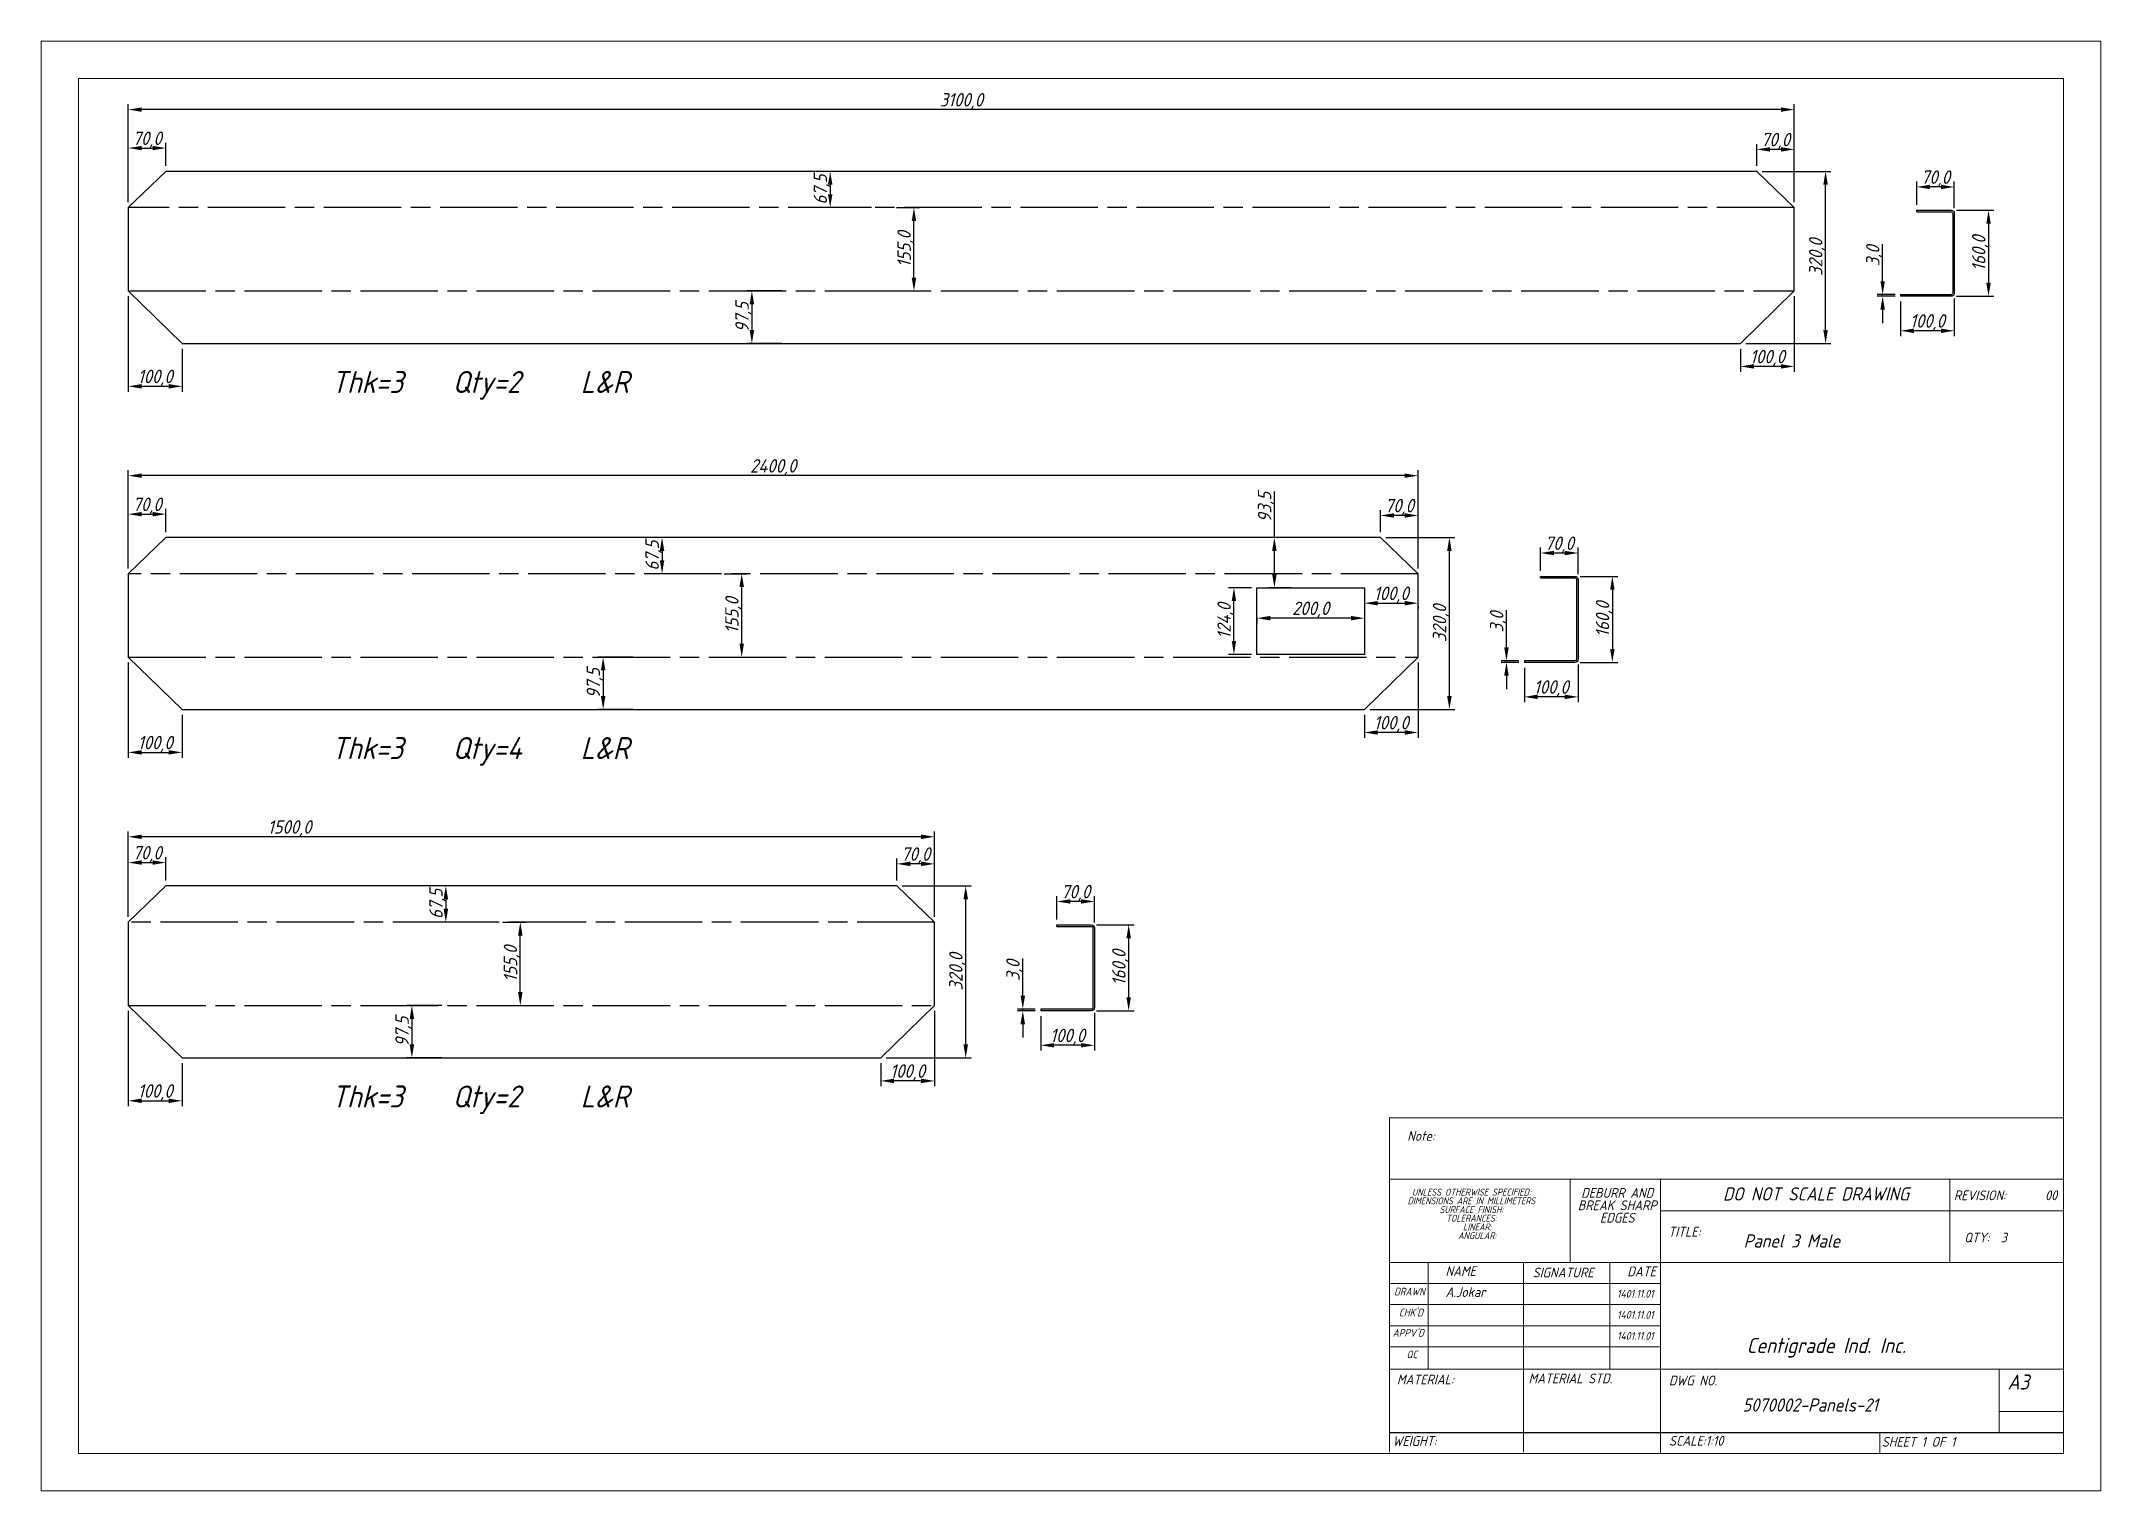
# Model space of a CAD drawing. Header units: inches. Extents: x 18597 to 101525, y -10106 to 51.
# Drawn here: x 29505 to 33338, y -6149 to -3452 of the extents above; entities that cross this region are included whole.
import ezdxf

# ---------------------------------------------------------------- set-up
doc = ezdxf.new("R2010")
doc.units = ezdxf.units.IN
doc.header["$LTSCALE"] = 6
doc.header["$MEASUREMENT"] = 0
doc.linetypes.add('ACAD_ISO08W100', pattern=[36, 24, -3, 6, -3])
doc.linetypes.add('SLD-Solid', pattern=[0])
doc.styles.add('GENISO', font='geniso.shx', dxfattribs={"oblique": 15})
doc.dimstyles.new('Scale', dxfattribs={"dimscale": 10, "dimtxt": 2.5, "dimasz": 2.5, "dimexe": 1, "dimexo": 1, "dimgap": 0.1, "dimtad": 1, "dimdec": 1, "dimzin": 0, "dimtxsty": 'GENISO', "dimcen": 2.5, "dimclrd": 1, "dimclre": 1, "dimclrt": 256, "dimadec": 0, "dimazin": 0, "dimtfac": 1, "dimtdec": 1, "dimtmove": 0, "dimatfit": 3, "dimfxl": 1, "dimtzin": 0, "dimlwd": -1, "dimlwe": -1, "dimarcsym": 0})

msp = doc.modelspace()

# ---------------------------------------------------------------- texts
at = {"style": 'GENISO', "oblique": 15}
for s, p in [('Thk=3', (30045.17, -4106.44)), ('Qty=2', (30270.79, -4106.44)), ('L&R', (30509.07, -4106.44)), ('Thk=3', (30045.17, -4787.44)), ('Qty=4', (30270.79, -4787.44)), ('L&R', (30509.07, -4787.44)), ('Thk=3', (30045.17, -5435.57)), ('Qty=2', (30270.79, -5435.57)), ('L&R', (30509.07, -5435.57))]:
    msp.add_text(s, height=40.989, dxfattribs=at).set_placement(p)
at = {"attachment_point": 5, "style": 'GENISO'}
for s, insert, char_height in [('Note:', (32072.81, -5488.47), 18.208), ('UNLESS OTHERWISE SPECIFIED:', (32166.65, -5593.07), 12.7453), ('DEBURR AND', (32437.86, -5594.46), 18.208), ('DO NOT SCALE DRAWING', (32807.76, -5596.37), 24.5103), ('REVISION:       00', (33160.38, -5598.97), 18.2076), ('DIMENSIONS ARE IN MILLIMETERS', (32166.65, -5609.24), 12.7453), ('SURFACE FINISH:', (32166.65, -5625.4), 12.7453), ('BREAK SHARP', (32437.86, -5617.55), 18.2076), ('EDGES', (32437.86, -5640.64), 18.208), ('TOLERANCES:', (32166.65, -5641.56), 12.7453), ('ANGULAR:', (32177.56, -5673.88), 12.745), ('LINEAR:', (32177.56, -5657.72), 12.745), ('TITLE:', (32562.81, -5666.72), 18.208), ('Panel 3 Male', (32762.85, -5683.79), 24.5103), ('QTY:  3', (33123.24, -5677.46), 18.208), ('NAME', (32146.64, -5739.94), 18.208), ('SIGNATURE', (32337.27, -5742.55), 18.208), ('DATE', (32483.29, -5740.52), 18.208), ('DRAWN', (32051.39, -5777.96), 14.006), ('A.Jokar', (32155.56, -5778.91), 18.208), ('1401.11.01', (32471.52, -5782), 14.566), ("CHK'D", (32054.12, -5816.96), 14.006), ('1401.11.01', (32471.52, -5821.25), 14.566), ("APPV'D", (32049.16, -5854.78), 14.006), ('1401.11.01', (32471.52, -5860.49), 14.566), ('QC', (32055.83, -5894.96), 14.006), ('Centigrade Ind. Inc.', (32826.92, -5882.46), 28.0117), ('MATERIAL:', (32080.78, -5941.66), 18.208), ('MATERIAL STD.', (32350.69, -5939.6), 18.2076), ('DWG NO.', (32578.85, -5943.41), 18.208), ('A3', (33184.17, -5946.3), 28.012), ('5070002-Panels-21', (32797.08, -5989), 24.5103), ('WEIGHT:', (32060.76, -6056.01), 18.208), ('SCALE:1:10', (32584.89, -6055.58), 18.208), ('SHEET 1 OF 1', (32998.65, -6057.52), 18.2076)]:
    msp.add_mtext(s, dxfattribs=dict(at, insert=insert, char_height=char_height))

# ---------------------------------------------------------------- blocks, each defined once
blk = doc.blocks.new('*D360')
at = {"color": 1, "transparency": 16777216}
for p, q in [((29667.4, -3751.6), (29667.4, -3569.2)), ((32742.4, -3579.2), (29692.4, -3579.2)), ((32767.4, -3751.6), (32767.4, -3569.2))]:
    blk.add_line(p, q, dxfattribs=at)
for points in [[(29692.4, -3575.1), (29692.4, -3583.4), (29667.4, -3579.2)], [(32742.4, -3575.1), (32742.4, -3583.4), (32767.4, -3579.2)]]:
    blk.add_solid(points, dxfattribs=at)
at = {"layer": 'Defpoints', "color": 0, "transparency": 16777216}
for p in [(29667.4, -3579.2), (29667.4, -3761.6), (32767.4, -3761.6)]:
    blk.add_point(p, dxfattribs=at)
at = {"transparency": 16777216, "insert": (31217.4, -3563.9), "char_height": 25, "attachment_point": 5, "style": 'GENISO'}
blk.add_mtext('3100,0', dxfattribs=at)
blk = doc.blocks.new('*D361')
at = {"color": 1, "transparency": 16777216}
for p, q in [((30883.3, -3916.6), (30817.7, -3916.6)), ((30827.7, -3941.6), (30827.7, -3989.1)), ((30883.3, -4014.1), (30817.7, -4014.1))]:
    blk.add_line(p, q, dxfattribs=at)
for points in [[(30823.6, -3941.6), (30831.9, -3941.6), (30827.7, -3916.6)], [(30823.6, -3989.1), (30831.9, -3989.1), (30827.7, -4014.1)]]:
    blk.add_solid(points, dxfattribs=at)
at = {"layer": 'Defpoints', "color": 0, "transparency": 16777216}
for p in [(30893.3, -3916.6), (30827.7, -4014.1), (30893.3, -4014.1)]:
    blk.add_point(p, dxfattribs=at)
at = {"transparency": 16777216, "insert": (30812.4, -3965.4), "char_height": 25, "attachment_point": 5, "rotation": 90, "style": 'GENISO'}
blk.add_mtext('97,5', dxfattribs=at)
blk = doc.blocks.new('*D362')
at = {"color": 1, "transparency": 16777216}
for p, q in [((31050.5, -3694.1), (30963.4, -3694.1)), ((30973.4, -3719.1), (30973.4, -3736.6)), ((31050.5, -3761.6), (30963.4, -3761.6))]:
    blk.add_line(p, q, dxfattribs=at)
for points in [[(30969.3, -3719.1), (30977.6, -3719.1), (30973.4, -3694.1)], [(30969.3, -3736.6), (30977.6, -3736.6), (30973.4, -3761.6)]]:
    blk.add_solid(points, dxfattribs=at)
at = {"layer": 'Defpoints', "color": 0, "transparency": 16777216}
for p in [(31060.5, -3694.1), (30973.4, -3761.6), (31060.5, -3761.6)]:
    blk.add_point(p, dxfattribs=at)
at = {"transparency": 16777216, "insert": (30958, -3727.9), "char_height": 25, "attachment_point": 5, "rotation": 90, "style": 'GENISO'}
blk.add_mtext('67,5', dxfattribs=at)
blk = doc.blocks.new('*D363')
at = {"color": 1, "transparency": 16777216}
for p, q in [((31096.5, -3761.6), (31139.3, -3761.6)), ((31129.3, -3891.6), (31129.3, -3786.6)), ((31096.5, -3916.6), (31139.3, -3916.6))]:
    blk.add_line(p, q, dxfattribs=at)
for points in [[(31125.1, -3786.6), (31133.4, -3786.6), (31129.3, -3761.6)], [(31125.1, -3891.6), (31133.4, -3891.6), (31129.3, -3916.6)]]:
    blk.add_solid(points, dxfattribs=at)
at = {"layer": 'Defpoints', "color": 0, "transparency": 16777216}
for p in [(31086.5, -3761.6), (31129.3, -3761.6), (31086.5, -3916.6)]:
    blk.add_point(p, dxfattribs=at)
at = {"transparency": 16777216, "insert": (31113.9, -3839.1), "char_height": 25, "attachment_point": 5, "rotation": 90, "style": 'GENISO'}
blk.add_mtext('155,0', dxfattribs=at)
blk = doc.blocks.new('*D364')
at = {"color": 1, "transparency": 16777216}
for p, q in [((29667.4, -3926.6), (29667.4, -4104)), ((29767.4, -4024.1), (29767.4, -4104)), ((29692.4, -4094), (29742.4, -4094))]:
    blk.add_line(p, q, dxfattribs=at)
for points in [[(29692.4, -4089.8), (29692.4, -4098.2), (29667.4, -4094)], [(29742.4, -4089.8), (29742.4, -4098.2), (29767.4, -4094)]]:
    blk.add_solid(points, dxfattribs=at)
at = {"layer": 'Defpoints', "color": 0, "transparency": 16777216}
for p in [(29667.4, -3916.6), (29767.4, -4014.1), (29767.4, -4094)]:
    blk.add_point(p, dxfattribs=at)
at = {"transparency": 16777216, "insert": (29717.4, -4078.6), "char_height": 25, "attachment_point": 5, "style": 'GENISO'}
blk.add_mtext('100,0', dxfattribs=at)
blk = doc.blocks.new('*D365')
at = {"color": 1, "transparency": 16777216}
for p, q in [((32767.4, -3926.6), (32767.4, -4067)), ((32667.4, -4024.1), (32667.4, -4067)), ((32742.4, -4057), (32692.4, -4057))]:
    blk.add_line(p, q, dxfattribs=at)
for points in [[(32692.4, -4052.8), (32692.4, -4061.1), (32667.4, -4057)], [(32742.4, -4052.8), (32742.4, -4061.1), (32767.4, -4057)]]:
    blk.add_solid(points, dxfattribs=at)
at = {"layer": 'Defpoints', "color": 0, "transparency": 16777216}
for p in [(32767.4, -3916.6), (32667.4, -4014.1), (32667.4, -4057)]:
    blk.add_point(p, dxfattribs=at)
at = {"transparency": 16777216, "insert": (32717.4, -4041.6), "char_height": 25, "attachment_point": 5, "style": 'GENISO'}
blk.add_mtext('100,0', dxfattribs=at)
blk = doc.blocks.new('*D366')
at = {"color": 1, "transparency": 16777216}
for p, q in [((32697.4, -3684.1), (32697.4, -3643.3)), ((32742.4, -3653.3), (32722.4, -3653.3)), ((32767.4, -3751.6), (32767.4, -3643.3))]:
    blk.add_line(p, q, dxfattribs=at)
for points in [[(32722.4, -3649.1), (32722.4, -3657.4), (32697.4, -3653.3)], [(32742.4, -3649.1), (32742.4, -3657.4), (32767.4, -3653.3)]]:
    blk.add_solid(points, dxfattribs=at)
at = {"layer": 'Defpoints', "color": 0, "transparency": 16777216}
for p in [(32697.4, -3653.3), (32697.4, -3694.1), (32767.4, -3761.6)]:
    blk.add_point(p, dxfattribs=at)
at = {"transparency": 16777216, "insert": (32732.4, -3637.9), "char_height": 25, "attachment_point": 5, "style": 'GENISO'}
blk.add_mtext('70,0', dxfattribs=at)
blk = doc.blocks.new('*D367')
at = {"color": 1, "transparency": 16777216}
for p, q in [((29667.4, -3751.6), (29667.4, -3640.8)), ((29737.4, -3684.1), (29737.4, -3640.8)), ((29692.4, -3650.8), (29712.4, -3650.8))]:
    blk.add_line(p, q, dxfattribs=at)
for points in [[(29692.4, -3646.7), (29692.4, -3655), (29667.4, -3650.8)], [(29712.4, -3646.7), (29712.4, -3655), (29737.4, -3650.8)]]:
    blk.add_solid(points, dxfattribs=at)
at = {"layer": 'Defpoints', "color": 0, "transparency": 16777216}
for p in [(29737.4, -3650.8), (29737.4, -3694.1), (29667.4, -3761.6)]:
    blk.add_point(p, dxfattribs=at)
at = {"transparency": 16777216, "insert": (29702.4, -3635.5), "char_height": 25, "attachment_point": 5, "style": 'GENISO'}
blk.add_mtext('70,0', dxfattribs=at)
blk = doc.blocks.new('*D368')
at = {"color": 1, "transparency": 16777216}
for p, q in [((32995.1, -3756.5), (32995.1, -3713.1)), ((33065.1, -3762.5), (33065.1, -3713.1)), ((33040.1, -3723.1), (33020.1, -3723.1))]:
    blk.add_line(p, q, dxfattribs=at)
for points in [[(33020.1, -3719), (33020.1, -3727.3), (32995.1, -3723.1)], [(33040.1, -3719), (33040.1, -3727.3), (33065.1, -3723.1)]]:
    blk.add_solid(points, dxfattribs=at)
at = {"layer": 'Defpoints', "color": 0, "transparency": 16777216}
for p in [(32995.1, -3723.1), (32995.1, -3766.5), (33065.1, -3772.5)]:
    blk.add_point(p, dxfattribs=at)
at = {"transparency": 16777216, "insert": (33030.1, -3707.8), "char_height": 25, "attachment_point": 5, "style": 'GENISO'}
blk.add_mtext('70,0', dxfattribs=at)
blk = doc.blocks.new('*D369')
at = {"color": 1, "transparency": 16777216}
for p, q in [((33069.1, -3766.5), (33138.8, -3766.5)), ((33128.8, -3791.5), (33128.8, -3901.5)), ((33069.1, -3926.5), (33138.8, -3926.5))]:
    blk.add_line(p, q, dxfattribs=at)
for points in [[(33124.7, -3791.5), (33133, -3791.5), (33128.8, -3766.5)], [(33124.7, -3901.5), (33133, -3901.5), (33128.8, -3926.5)]]:
    blk.add_solid(points, dxfattribs=at)
at = {"layer": 'Defpoints', "color": 0, "transparency": 16777216}
for p in [(33059.1, -3766.5), (33059.1, -3926.5), (33128.8, -3926.5)]:
    blk.add_point(p, dxfattribs=at)
at = {"transparency": 16777216, "insert": (33113.5, -3846.5), "char_height": 25, "attachment_point": 5, "rotation": 90, "style": 'GENISO'}
blk.add_mtext('160,0', dxfattribs=at)
blk = doc.blocks.new('*D370')
at = {"color": 1, "transparency": 16777216}
for p, q in [((32965.1, -3936.5), (32965.1, -4000.7)), ((33065.1, -3930.5), (33065.1, -4000.7)), ((33040.1, -3990.7), (32990.1, -3990.7))]:
    blk.add_line(p, q, dxfattribs=at)
for points in [[(32990.1, -3986.5), (32990.1, -3994.9), (32965.1, -3990.7)], [(33040.1, -3986.5), (33040.1, -3994.9), (33065.1, -3990.7)]]:
    blk.add_solid(points, dxfattribs=at)
at = {"layer": 'Defpoints', "color": 0, "transparency": 16777216}
for p in [(32965.1, -3926.5), (33065.1, -3920.5), (32965.1, -3990.7)]:
    blk.add_point(p, dxfattribs=at)
at = {"transparency": 16777216, "insert": (33015.1, -3975.3), "char_height": 25, "attachment_point": 5, "style": 'GENISO'}
blk.add_mtext('100,0', dxfattribs=at)
blk = doc.blocks.new('*D371')
at = {"color": 1, "transparency": 16777216}
for p, q in [((32931.8, -3898.5), (32931.8, -3829.6)), ((32955.1, -3923.5), (32921.8, -3923.5)), ((32955.1, -3926.5), (32921.8, -3926.5)), ((32931.8, -3926.5), (32931.8, -3923.5)), ((32931.8, -3951.5), (32931.8, -3976.5))]:
    blk.add_line(p, q, dxfattribs=at)
for points in [[(32927.6, -3898.5), (32936, -3898.5), (32931.8, -3923.5)], [(32927.6, -3951.5), (32936, -3951.5), (32931.8, -3926.5)]]:
    blk.add_solid(points, dxfattribs=at)
at = {"layer": 'Defpoints', "color": 0, "transparency": 16777216}
for p in [(32931.8, -3923.5), (32965.1, -3923.5), (32965.1, -3926.5)]:
    blk.add_point(p, dxfattribs=at)
at = {"transparency": 16777216, "insert": (32916.4, -3851.5), "char_height": 25, "attachment_point": 5, "rotation": 90, "style": 'GENISO'}
blk.add_mtext('3,0', dxfattribs=at)
blk = doc.blocks.new('*D372')
at = {"color": 1, "transparency": 16777216}
for p, q in [((32707.4, -3694.1), (32835.6, -3694.1)), ((32825.6, -3989.1), (32825.6, -3719.1)), ((32677.4, -4014.1), (32835.6, -4014.1))]:
    blk.add_line(p, q, dxfattribs=at)
for points in [[(32821.4, -3719.1), (32829.8, -3719.1), (32825.6, -3694.1)], [(32821.4, -3989.1), (32829.8, -3989.1), (32825.6, -4014.1)]]:
    blk.add_solid(points, dxfattribs=at)
at = {"layer": 'Defpoints', "color": 0, "transparency": 16777216}
for p in [(32697.4, -3694.1), (32825.6, -3694.1), (32667.4, -4014.1)]:
    blk.add_point(p, dxfattribs=at)
at = {"transparency": 16777216, "insert": (32810.2, -3854.1), "char_height": 25, "attachment_point": 5, "rotation": 90, "style": 'GENISO'}
blk.add_mtext('320,0', dxfattribs=at)
blk = doc.blocks.new('*D385')
at = {"color": 1, "transparency": 16777216}
for p, q in [((29667.4, -4432.6), (29667.4, -4250.2)), ((32067.4, -4432.6), (32067.4, -4250.2)), ((32042.4, -4260.2), (29692.4, -4260.2))]:
    blk.add_line(p, q, dxfattribs=at)
for points in [[(29692.4, -4256.1), (29692.4, -4264.4), (29667.4, -4260.2)], [(32042.4, -4256.1), (32042.4, -4264.4), (32067.4, -4260.2)]]:
    blk.add_solid(points, dxfattribs=at)
at = {"layer": 'Defpoints', "color": 0, "transparency": 16777216}
for p in [(29667.4, -4260.2), (29667.4, -4442.6), (32067.4, -4442.6)]:
    blk.add_point(p, dxfattribs=at)
at = {"transparency": 16777216, "insert": (30867.4, -4244.9), "char_height": 25, "attachment_point": 5, "style": 'GENISO'}
blk.add_mtext('2400,0', dxfattribs=at)
blk = doc.blocks.new('*D376')
at = {"color": 1, "transparency": 16777216}
for p, q in [((30606.5, -4597.6), (30540.9, -4597.6)), ((30550.9, -4622.6), (30550.9, -4670.1)), ((30606.5, -4695.1), (30540.9, -4695.1))]:
    blk.add_line(p, q, dxfattribs=at)
for points in [[(30546.8, -4622.6), (30555.1, -4622.6), (30550.9, -4597.6)], [(30546.8, -4670.1), (30555.1, -4670.1), (30550.9, -4695.1)]]:
    blk.add_solid(points, dxfattribs=at)
at = {"layer": 'Defpoints', "color": 0, "transparency": 16777216}
for p in [(30616.5, -4597.6), (30550.9, -4695.1), (30616.5, -4695.1)]:
    blk.add_point(p, dxfattribs=at)
at = {"transparency": 16777216, "insert": (30535.6, -4646.4), "char_height": 25, "attachment_point": 5, "rotation": 90, "style": 'GENISO'}
blk.add_mtext('97,5', dxfattribs=at)
blk = doc.blocks.new('*D377')
at = {"color": 1, "transparency": 16777216}
for p, q in [((30737.6, -4375.1), (30650.5, -4375.1)), ((30660.5, -4400.1), (30660.5, -4417.6)), ((30737.6, -4442.6), (30650.5, -4442.6))]:
    blk.add_line(p, q, dxfattribs=at)
for points in [[(30656.4, -4400.1), (30664.7, -4400.1), (30660.5, -4375.1)], [(30656.4, -4417.6), (30664.7, -4417.6), (30660.5, -4442.6)]]:
    blk.add_solid(points, dxfattribs=at)
at = {"layer": 'Defpoints', "color": 0, "transparency": 16777216}
for p in [(30747.6, -4375.1), (30660.5, -4442.6), (30747.6, -4442.6)]:
    blk.add_point(p, dxfattribs=at)
at = {"transparency": 16777216, "insert": (30645.1, -4408.9), "char_height": 25, "attachment_point": 5, "rotation": 90, "style": 'GENISO'}
blk.add_mtext('67,5', dxfattribs=at)
blk = doc.blocks.new('*D378')
at = {"color": 1, "transparency": 16777216}
for p, q in [((30776.1, -4442.6), (30818.8, -4442.6)), ((30808.8, -4572.6), (30808.8, -4467.6)), ((30776.1, -4597.6), (30818.8, -4597.6))]:
    blk.add_line(p, q, dxfattribs=at)
for points in [[(30804.6, -4467.6), (30813, -4467.6), (30808.8, -4442.6)], [(30804.6, -4572.6), (30813, -4572.6), (30808.8, -4597.6)]]:
    blk.add_solid(points, dxfattribs=at)
at = {"layer": 'Defpoints', "color": 0, "transparency": 16777216}
for p in [(30766.1, -4442.6), (30808.8, -4442.6), (30766.1, -4597.6)]:
    blk.add_point(p, dxfattribs=at)
at = {"transparency": 16777216, "insert": (30793.4, -4520.1), "char_height": 25, "attachment_point": 5, "rotation": 90, "style": 'GENISO'}
blk.add_mtext('155,0', dxfattribs=at)
blk = doc.blocks.new('*D379')
at = {"color": 1, "transparency": 16777216}
for p, q in [((29667.4, -4607.6), (29667.4, -4785)), ((29767.4, -4705.1), (29767.4, -4785)), ((29692.4, -4775), (29742.4, -4775))]:
    blk.add_line(p, q, dxfattribs=at)
for points in [[(29692.4, -4770.8), (29692.4, -4779.1), (29667.4, -4775)], [(29742.4, -4770.8), (29742.4, -4779.1), (29767.4, -4775)]]:
    blk.add_solid(points, dxfattribs=at)
at = {"layer": 'Defpoints', "color": 0, "transparency": 16777216}
for p in [(29667.4, -4597.6), (29767.4, -4695.1), (29767.4, -4775)]:
    blk.add_point(p, dxfattribs=at)
at = {"transparency": 16777216, "insert": (29717.4, -4759.6), "char_height": 25, "attachment_point": 5, "style": 'GENISO'}
blk.add_mtext('100,0', dxfattribs=at)
blk = doc.blocks.new('*D380')
at = {"color": 1, "transparency": 16777216}
for p, q in [((32067.4, -4607.6), (32067.4, -4748)), ((31967.4, -4705.1), (31967.4, -4748)), ((32042.4, -4738), (31992.4, -4738))]:
    blk.add_line(p, q, dxfattribs=at)
for points in [[(31992.4, -4733.8), (31992.4, -4742.1), (31967.4, -4738)], [(32042.4, -4733.8), (32042.4, -4742.1), (32067.4, -4738)]]:
    blk.add_solid(points, dxfattribs=at)
at = {"layer": 'Defpoints', "color": 0, "transparency": 16777216}
for p in [(32067.4, -4597.6), (31967.4, -4695.1), (31967.4, -4738)]:
    blk.add_point(p, dxfattribs=at)
at = {"transparency": 16777216, "insert": (32017.4, -4722.6), "char_height": 25, "attachment_point": 5, "style": 'GENISO'}
blk.add_mtext('100,0', dxfattribs=at)
blk = doc.blocks.new('*D381')
at = {"color": 1, "transparency": 16777216}
for p, q in [((31997.4, -4365.1), (31997.4, -4324.3)), ((32067.4, -4432.6), (32067.4, -4324.3)), ((32042.4, -4334.3), (32022.4, -4334.3))]:
    blk.add_line(p, q, dxfattribs=at)
for points in [[(32022.4, -4330.1), (32022.4, -4338.4), (31997.4, -4334.3)], [(32042.4, -4330.1), (32042.4, -4338.4), (32067.4, -4334.3)]]:
    blk.add_solid(points, dxfattribs=at)
at = {"layer": 'Defpoints', "color": 0, "transparency": 16777216}
for p in [(31997.4, -4334.3), (31997.4, -4375.1), (32067.4, -4442.6)]:
    blk.add_point(p, dxfattribs=at)
at = {"transparency": 16777216, "insert": (32032.4, -4318.9), "char_height": 25, "attachment_point": 5, "style": 'GENISO'}
blk.add_mtext('70,0', dxfattribs=at)
blk = doc.blocks.new('*D382')
at = {"color": 1, "transparency": 16777216}
for p, q in [((29667.4, -4432.6), (29667.4, -4321.8)), ((29737.4, -4365.1), (29737.4, -4321.8)), ((29692.4, -4331.8), (29712.4, -4331.8))]:
    blk.add_line(p, q, dxfattribs=at)
for points in [[(29692.4, -4327.7), (29692.4, -4336), (29667.4, -4331.8)], [(29712.4, -4327.7), (29712.4, -4336), (29737.4, -4331.8)]]:
    blk.add_solid(points, dxfattribs=at)
at = {"layer": 'Defpoints', "color": 0, "transparency": 16777216}
for p in [(29737.4, -4331.8), (29737.4, -4375.1), (29667.4, -4442.6)]:
    blk.add_point(p, dxfattribs=at)
at = {"transparency": 16777216, "insert": (29702.4, -4316.5), "char_height": 25, "attachment_point": 5, "style": 'GENISO'}
blk.add_mtext('70,0', dxfattribs=at)
blk = doc.blocks.new('*D383')
at = {"color": 1, "transparency": 16777216}
for p, q in [((32295.1, -4437.5), (32295.1, -4394.1)), ((32340.1, -4404.1), (32320.1, -4404.1)), ((32365.1, -4443.5), (32365.1, -4394.1))]:
    blk.add_line(p, q, dxfattribs=at)
for points in [[(32320.1, -4400), (32320.1, -4408.3), (32295.1, -4404.1)], [(32340.1, -4400), (32340.1, -4408.3), (32365.1, -4404.1)]]:
    blk.add_solid(points, dxfattribs=at)
at = {"layer": 'Defpoints', "color": 0, "transparency": 16777216}
for p in [(32295.1, -4404.1), (32295.1, -4447.5), (32365.1, -4453.5)]:
    blk.add_point(p, dxfattribs=at)
at = {"transparency": 16777216, "insert": (32330.1, -4388.8), "char_height": 25, "attachment_point": 5, "style": 'GENISO'}
blk.add_mtext('70,0', dxfattribs=at)
blk = doc.blocks.new('*D384')
at = {"color": 1, "transparency": 16777216}
for p, q in [((32369.1, -4447.5), (32438.8, -4447.5)), ((32428.8, -4472.5), (32428.8, -4582.5)), ((32369.1, -4607.5), (32438.8, -4607.5))]:
    blk.add_line(p, q, dxfattribs=at)
for points in [[(32424.7, -4472.5), (32433, -4472.5), (32428.8, -4447.5)], [(32424.7, -4582.5), (32433, -4582.5), (32428.8, -4607.5)]]:
    blk.add_solid(points, dxfattribs=at)
at = {"layer": 'Defpoints', "color": 0, "transparency": 16777216}
for p in [(32359.1, -4447.5), (32359.1, -4607.5), (32428.8, -4607.5)]:
    blk.add_point(p, dxfattribs=at)
at = {"transparency": 16777216, "insert": (32413.5, -4527.5), "char_height": 25, "attachment_point": 5, "rotation": 90, "style": 'GENISO'}
blk.add_mtext('160,0', dxfattribs=at)
blk = doc.blocks.new('*D373')
at = {"color": 1, "transparency": 16777216}
for p, q in [((32265.1, -4617.5), (32265.1, -4681.7)), ((32365.1, -4611.5), (32365.1, -4681.7)), ((32340.1, -4671.7), (32290.1, -4671.7))]:
    blk.add_line(p, q, dxfattribs=at)
for points in [[(32290.1, -4667.5), (32290.1, -4675.9), (32265.1, -4671.7)], [(32340.1, -4667.5), (32340.1, -4675.9), (32365.1, -4671.7)]]:
    blk.add_solid(points, dxfattribs=at)
at = {"layer": 'Defpoints', "color": 0, "transparency": 16777216}
for p in [(32265.1, -4607.5), (32365.1, -4601.5), (32265.1, -4671.7)]:
    blk.add_point(p, dxfattribs=at)
at = {"transparency": 16777216, "insert": (32315.1, -4656.3), "char_height": 25, "attachment_point": 5, "style": 'GENISO'}
blk.add_mtext('100,0', dxfattribs=at)
blk = doc.blocks.new('*D374')
at = {"color": 1, "transparency": 16777216}
for p, q in [((32231.8, -4579.5), (32231.8, -4510.5)), ((32255.1, -4604.5), (32221.8, -4604.5)), ((32255.1, -4607.5), (32221.8, -4607.5)), ((32231.8, -4607.5), (32231.8, -4604.5)), ((32231.8, -4632.5), (32231.8, -4657.5))]:
    blk.add_line(p, q, dxfattribs=at)
for points in [[(32227.6, -4579.5), (32236, -4579.5), (32231.8, -4604.5)], [(32227.6, -4632.5), (32236, -4632.5), (32231.8, -4607.5)]]:
    blk.add_solid(points, dxfattribs=at)
at = {"layer": 'Defpoints', "color": 0, "transparency": 16777216}
for p in [(32231.8, -4604.5), (32265.1, -4604.5), (32265.1, -4607.5)]:
    blk.add_point(p, dxfattribs=at)
at = {"transparency": 16777216, "insert": (32216.4, -4532.5), "char_height": 25, "attachment_point": 5, "rotation": 90, "style": 'GENISO'}
blk.add_mtext('3,0', dxfattribs=at)
blk = doc.blocks.new('*D375')
at = {"color": 1, "transparency": 16777216}
for p, q in [((32007.4, -4375.1), (32135.6, -4375.1)), ((32125.6, -4670.1), (32125.6, -4400.1)), ((31977.4, -4695.1), (32135.6, -4695.1))]:
    blk.add_line(p, q, dxfattribs=at)
for points in [[(32121.4, -4400.1), (32129.8, -4400.1), (32125.6, -4375.1)], [(32121.4, -4670.1), (32129.8, -4670.1), (32125.6, -4695.1)]]:
    blk.add_solid(points, dxfattribs=at)
at = {"layer": 'Defpoints', "color": 0, "transparency": 16777216}
for p in [(31997.4, -4375.1), (32125.6, -4375.1), (31967.4, -4695.1)]:
    blk.add_point(p, dxfattribs=at)
at = {"transparency": 16777216, "insert": (32110.2, -4535.1), "char_height": 25, "attachment_point": 5, "rotation": 90, "style": 'GENISO'}
blk.add_mtext('320,0', dxfattribs=at)
blk = doc.blocks.new('*D386')
at = {"color": 1, "transparency": 16777216}
for p, q in [((29667.4, -5080.8), (29667.4, -4922)), ((31142.4, -4932), (29692.4, -4932)), ((31167.4, -5080.8), (31167.4, -4922))]:
    blk.add_line(p, q, dxfattribs=at)
for points in [[(29692.4, -4927.9), (29692.4, -4936.2), (29667.4, -4932)], [(31142.4, -4927.9), (31142.4, -4936.2), (31167.4, -4932)]]:
    blk.add_solid(points, dxfattribs=at)
at = {"layer": 'Defpoints', "color": 0, "transparency": 16777216}
for p in [(29667.4, -4932), (29667.4, -5090.8), (31167.4, -5090.8)]:
    blk.add_point(p, dxfattribs=at)
at = {"transparency": 16777216, "insert": (29967.4, -4916.6), "char_height": 25, "attachment_point": 5, "style": 'GENISO'}
blk.add_mtext('1500,0', dxfattribs=at)
blk = doc.blocks.new('*D387')
at = {"color": 1, "transparency": 16777216}
for p, q in [((30250.6, -5245.8), (30185, -5245.8)), ((30195, -5270.8), (30195, -5318.3)), ((30250.6, -5343.3), (30185, -5343.3))]:
    blk.add_line(p, q, dxfattribs=at)
for points in [[(30190.9, -5270.8), (30199.2, -5270.8), (30195, -5245.8)], [(30190.9, -5318.3), (30199.2, -5318.3), (30195, -5343.3)]]:
    blk.add_solid(points, dxfattribs=at)
at = {"layer": 'Defpoints', "color": 0, "transparency": 16777216}
for p in [(30260.6, -5245.8), (30195, -5343.3), (30260.6, -5343.3)]:
    blk.add_point(p, dxfattribs=at)
at = {"transparency": 16777216, "insert": (30179.7, -5294.5), "char_height": 25, "attachment_point": 5, "rotation": 90, "style": 'GENISO'}
blk.add_mtext('97,5', dxfattribs=at)
blk = doc.blocks.new('*D388')
at = {"color": 1, "transparency": 16777216}
for p, q in [((30335.3, -5023.3), (30248.2, -5023.3)), ((30258.2, -5048.3), (30258.2, -5065.8)), ((30335.3, -5090.8), (30248.2, -5090.8))]:
    blk.add_line(p, q, dxfattribs=at)
for points in [[(30254, -5048.3), (30262.4, -5048.3), (30258.2, -5023.3)], [(30254, -5065.8), (30262.4, -5065.8), (30258.2, -5090.8)]]:
    blk.add_solid(points, dxfattribs=at)
at = {"layer": 'Defpoints', "color": 0, "transparency": 16777216}
for p in [(30345.3, -5023.3), (30258.2, -5090.8), (30345.3, -5090.8)]:
    blk.add_point(p, dxfattribs=at)
at = {"transparency": 16777216, "insert": (30242.8, -5057), "char_height": 25, "attachment_point": 5, "rotation": 90, "style": 'GENISO'}
blk.add_mtext('67,5', dxfattribs=at)
blk = doc.blocks.new('*D389')
at = {"color": 1, "transparency": 16777216}
for p, q in [((30364.1, -5090.8), (30406.8, -5090.8)), ((30396.8, -5220.8), (30396.8, -5115.8)), ((30364.1, -5245.8), (30406.8, -5245.8))]:
    blk.add_line(p, q, dxfattribs=at)
for points in [[(30392.6, -5115.8), (30401, -5115.8), (30396.8, -5090.8)], [(30392.6, -5220.8), (30401, -5220.8), (30396.8, -5245.8)]]:
    blk.add_solid(points, dxfattribs=at)
at = {"layer": 'Defpoints', "color": 0, "transparency": 16777216}
for p in [(30354.1, -5090.8), (30396.8, -5090.8), (30354.1, -5245.8)]:
    blk.add_point(p, dxfattribs=at)
at = {"transparency": 16777216, "insert": (30381.4, -5168.3), "char_height": 25, "attachment_point": 5, "rotation": 90, "style": 'GENISO'}
blk.add_mtext('155,0', dxfattribs=at)
blk = doc.blocks.new('*D390')
at = {"color": 1, "transparency": 16777216}
for p, q in [((29667.4, -5255.8), (29667.4, -5433.1)), ((29767.4, -5353.3), (29767.4, -5433.1)), ((29692.4, -5423.1), (29742.4, -5423.1))]:
    blk.add_line(p, q, dxfattribs=at)
for points in [[(29692.4, -5418.9), (29692.4, -5427.3), (29667.4, -5423.1)], [(29742.4, -5418.9), (29742.4, -5427.3), (29767.4, -5423.1)]]:
    blk.add_solid(points, dxfattribs=at)
at = {"layer": 'Defpoints', "color": 0, "transparency": 16777216}
for p in [(29667.4, -5245.8), (29767.4, -5343.3), (29767.4, -5423.1)]:
    blk.add_point(p, dxfattribs=at)
at = {"transparency": 16777216, "insert": (29717.4, -5407.7), "char_height": 25, "attachment_point": 5, "style": 'GENISO'}
blk.add_mtext('100,0', dxfattribs=at)
blk = doc.blocks.new('*D391')
at = {"color": 1, "transparency": 16777216}
for p, q in [((31167.4, -5255.8), (31167.4, -5396.1)), ((31067.4, -5353.3), (31067.4, -5396.1)), ((31142.4, -5386.1), (31092.4, -5386.1))]:
    blk.add_line(p, q, dxfattribs=at)
for points in [[(31092.4, -5381.9), (31092.4, -5390.3), (31067.4, -5386.1)], [(31142.4, -5381.9), (31142.4, -5390.3), (31167.4, -5386.1)]]:
    blk.add_solid(points, dxfattribs=at)
at = {"layer": 'Defpoints', "color": 0, "transparency": 16777216}
for p in [(31167.4, -5245.8), (31067.4, -5343.3), (31067.4, -5386.1)]:
    blk.add_point(p, dxfattribs=at)
at = {"transparency": 16777216, "insert": (31117.4, -5370.7), "char_height": 25, "attachment_point": 5, "style": 'GENISO'}
blk.add_mtext('100,0', dxfattribs=at)
blk = doc.blocks.new('*D392')
at = {"color": 1, "transparency": 16777216}
for p, q in [((31097.4, -5013.3), (31097.4, -4972.4)), ((31167.4, -5080.8), (31167.4, -4972.4)), ((31142.4, -4982.4), (31122.4, -4982.4))]:
    blk.add_line(p, q, dxfattribs=at)
for points in [[(31122.4, -4978.2), (31122.4, -4986.5), (31097.4, -4982.4)], [(31142.4, -4978.2), (31142.4, -4986.5), (31167.4, -4982.4)]]:
    blk.add_solid(points, dxfattribs=at)
at = {"layer": 'Defpoints', "color": 0, "transparency": 16777216}
for p in [(31097.4, -4982.4), (31097.4, -5023.3), (31167.4, -5090.8)]:
    blk.add_point(p, dxfattribs=at)
at = {"transparency": 16777216, "insert": (31132.4, -4967), "char_height": 25, "attachment_point": 5, "style": 'GENISO'}
blk.add_mtext('70,0', dxfattribs=at)
blk = doc.blocks.new('*D393')
at = {"color": 1, "transparency": 16777216}
for p, q in [((29667.4, -5080.8), (29667.4, -4970)), ((29692.4, -4980), (29712.4, -4980)), ((29737.4, -5013.3), (29737.4, -4970))]:
    blk.add_line(p, q, dxfattribs=at)
for points in [[(29692.4, -4975.8), (29692.4, -4984.1), (29667.4, -4980)], [(29712.4, -4975.8), (29712.4, -4984.1), (29737.4, -4980)]]:
    blk.add_solid(points, dxfattribs=at)
at = {"layer": 'Defpoints', "color": 0, "transparency": 16777216}
for p in [(29737.4, -4980), (29737.4, -5023.3), (29667.4, -5090.8)]:
    blk.add_point(p, dxfattribs=at)
at = {"transparency": 16777216, "insert": (29702.4, -4964.6), "char_height": 25, "attachment_point": 5, "style": 'GENISO'}
blk.add_mtext('70,0', dxfattribs=at)
blk = doc.blocks.new('*D394')
at = {"color": 1, "transparency": 16777216}
for p, q in [((31395.1, -5085.6), (31395.1, -5042.3)), ((31440.1, -5052.3), (31420.1, -5052.3)), ((31465.1, -5091.6), (31465.1, -5042.3))]:
    blk.add_line(p, q, dxfattribs=at)
for points in [[(31420.1, -5048.1), (31420.1, -5056.4), (31395.1, -5052.3)], [(31440.1, -5048.1), (31440.1, -5056.4), (31465.1, -5052.3)]]:
    blk.add_solid(points, dxfattribs=at)
at = {"layer": 'Defpoints', "color": 0, "transparency": 16777216}
for p in [(31395.1, -5052.3), (31395.1, -5095.6), (31465.1, -5101.6)]:
    blk.add_point(p, dxfattribs=at)
at = {"transparency": 16777216, "insert": (31430.1, -5036.9), "char_height": 25, "attachment_point": 5, "style": 'GENISO'}
blk.add_mtext('70,0', dxfattribs=at)
blk = doc.blocks.new('*D395')
at = {"color": 1, "transparency": 16777216}
for p, q in [((31469.1, -5095.6), (31538.8, -5095.6)), ((31528.8, -5120.6), (31528.8, -5230.6)), ((31469.1, -5255.6), (31538.8, -5255.6))]:
    blk.add_line(p, q, dxfattribs=at)
for points in [[(31524.7, -5120.6), (31533, -5120.6), (31528.8, -5095.6)], [(31524.7, -5230.6), (31533, -5230.6), (31528.8, -5255.6)]]:
    blk.add_solid(points, dxfattribs=at)
at = {"layer": 'Defpoints', "color": 0, "transparency": 16777216}
for p in [(31459.1, -5095.6), (31459.1, -5255.6), (31528.8, -5255.6)]:
    blk.add_point(p, dxfattribs=at)
at = {"transparency": 16777216, "insert": (31513.5, -5175.6), "char_height": 25, "attachment_point": 5, "rotation": 90, "style": 'GENISO'}
blk.add_mtext('160,0', dxfattribs=at)
blk = doc.blocks.new('*D396')
at = {"color": 1, "transparency": 16777216}
for p, q in [((31365.1, -5265.6), (31365.1, -5329.8)), ((31465.1, -5259.6), (31465.1, -5329.8)), ((31440.1, -5319.8), (31390.1, -5319.8))]:
    blk.add_line(p, q, dxfattribs=at)
for points in [[(31390.1, -5315.7), (31390.1, -5324), (31365.1, -5319.8)], [(31440.1, -5315.7), (31440.1, -5324), (31465.1, -5319.8)]]:
    blk.add_solid(points, dxfattribs=at)
at = {"layer": 'Defpoints', "color": 0, "transparency": 16777216}
for p in [(31465.1, -5249.6), (31365.1, -5255.6), (31365.1, -5319.8)]:
    blk.add_point(p, dxfattribs=at)
at = {"transparency": 16777216, "insert": (31415.1, -5304.5), "char_height": 25, "attachment_point": 5, "style": 'GENISO'}
blk.add_mtext('100,0', dxfattribs=at)
blk = doc.blocks.new('*D397')
at = {"color": 1, "transparency": 16777216}
for p, q in [((31331.8, -5227.6), (31331.8, -5158.7)), ((31355.1, -5252.6), (31321.8, -5252.6)), ((31355.1, -5255.6), (31321.8, -5255.6)), ((31331.8, -5255.6), (31331.8, -5252.6)), ((31331.8, -5280.6), (31331.8, -5305.6))]:
    blk.add_line(p, q, dxfattribs=at)
for points in [[(31327.6, -5227.6), (31336, -5227.6), (31331.8, -5252.6)], [(31327.6, -5280.6), (31336, -5280.6), (31331.8, -5255.6)]]:
    blk.add_solid(points, dxfattribs=at)
at = {"layer": 'Defpoints', "color": 0, "transparency": 16777216}
for p in [(31331.8, -5252.6), (31365.1, -5252.6), (31365.1, -5255.6)]:
    blk.add_point(p, dxfattribs=at)
at = {"transparency": 16777216, "insert": (31316.4, -5180.7), "char_height": 25, "attachment_point": 5, "rotation": 90, "style": 'GENISO'}
blk.add_mtext('3,0', dxfattribs=at)
blk = doc.blocks.new('*D398')
at = {"color": 1, "transparency": 16777216}
for p, q in [((31107.4, -5023.3), (31235.6, -5023.3)), ((31225.6, -5318.3), (31225.6, -5048.3)), ((31077.4, -5343.3), (31235.6, -5343.3))]:
    blk.add_line(p, q, dxfattribs=at)
for points in [[(31221.4, -5048.3), (31229.8, -5048.3), (31225.6, -5023.3)], [(31221.4, -5318.3), (31229.8, -5318.3), (31225.6, -5343.3)]]:
    blk.add_solid(points, dxfattribs=at)
at = {"layer": 'Defpoints', "color": 0, "transparency": 16777216}
for p in [(31097.4, -5023.3), (31225.6, -5023.3), (31067.4, -5343.3)]:
    blk.add_point(p, dxfattribs=at)
at = {"transparency": 16777216, "insert": (31210.2, -5183.3), "char_height": 25, "attachment_point": 5, "rotation": 90, "style": 'GENISO'}
blk.add_mtext('320,0', dxfattribs=at)
blk = doc.blocks.new('*D427')
at = {"color": 1, "transparency": 16777216}
for p, q in [((31767.4, -4523.9), (31767.4, -4535.3)), ((31942.4, -4525.3), (31792.4, -4525.3)), ((31967.4, -4523.9), (31967.4, -4535.3))]:
    blk.add_line(p, q, dxfattribs=at)
for points in [[(31792.4, -4521.1), (31792.4, -4529.4), (31767.4, -4525.3)], [(31942.4, -4521.1), (31942.4, -4529.4), (31967.4, -4525.3)]]:
    blk.add_solid(points, dxfattribs=at)
at = {"layer": 'Defpoints', "color": 0, "transparency": 16777216}
for p in [(31767.4, -4513.9), (31967.4, -4513.9), (31767.4, -4525.3)]:
    blk.add_point(p, dxfattribs=at)
at = {"transparency": 16777216, "insert": (31867.4, -4509.9), "char_height": 25, "attachment_point": 5, "style": 'GENISO'}
blk.add_mtext('200,0', dxfattribs=at)
blk = doc.blocks.new('*D428')
at = {"color": 1, "transparency": 16777216}
for p, q in [((31757.4, -4468.6), (31714.7, -4468.6)), ((31724.7, -4567.6), (31724.7, -4493.6)), ((31757.4, -4592.6), (31714.7, -4592.6))]:
    blk.add_line(p, q, dxfattribs=at)
for points in [[(31720.5, -4493.6), (31728.9, -4493.6), (31724.7, -4468.6)], [(31720.5, -4567.6), (31728.9, -4567.6), (31724.7, -4592.6)]]:
    blk.add_solid(points, dxfattribs=at)
at = {"layer": 'Defpoints', "color": 0, "transparency": 16777216}
for p in [(31724.7, -4468.6), (31767.4, -4468.6), (31767.4, -4592.6)]:
    blk.add_point(p, dxfattribs=at)
at = {"transparency": 16777216, "insert": (31709.3, -4530.6), "char_height": 25, "attachment_point": 5, "rotation": 90, "style": 'GENISO'}
blk.add_mtext('124,0', dxfattribs=at)
blk = doc.blocks.new('*D429')
at = {"color": 1, "transparency": 16777216}
for p, q in [((31799.9, -4375.1), (31799.9, -4289.6)), ((31831.2, -4375.1), (31789.9, -4375.1)), ((31799.9, -4443.6), (31799.9, -4400.1)), ((31831.2, -4468.6), (31789.9, -4468.6))]:
    blk.add_line(p, q, dxfattribs=at)
for points in [[(31795.8, -4400.1), (31804.1, -4400.1), (31799.9, -4375.1)], [(31795.8, -4443.6), (31804.1, -4443.6), (31799.9, -4468.6)]]:
    blk.add_solid(points, dxfattribs=at)
at = {"layer": 'Defpoints', "color": 0, "transparency": 16777216}
for p in [(31799.9, -4375.1), (31841.2, -4375.1), (31841.2, -4468.6)]:
    blk.add_point(p, dxfattribs=at)
at = {"transparency": 16777216, "insert": (31784.6, -4318.7), "char_height": 25, "attachment_point": 5, "rotation": 90, "style": 'GENISO'}
blk.add_mtext('93,5', dxfattribs=at)
blk = doc.blocks.new('*D430')
at = {"color": 1, "transparency": 16777216}
for p, q in [((31967.4, -4503), (31967.4, -4507.4)), ((31992.4, -4497.4), (32042.4, -4497.4)), ((32067.4, -4503), (32067.4, -4507.4))]:
    blk.add_line(p, q, dxfattribs=at)
for points in [[(31992.4, -4493.3), (31992.4, -4501.6), (31967.4, -4497.4)], [(32042.4, -4493.3), (32042.4, -4501.6), (32067.4, -4497.4)]]:
    blk.add_solid(points, dxfattribs=at)
at = {"layer": 'Defpoints', "color": 0, "transparency": 16777216}
for p in [(31967.4, -4493), (32067.4, -4493), (32067.4, -4497.4)]:
    blk.add_point(p, dxfattribs=at)
at = {"transparency": 16777216, "insert": (32017.4, -4482.1), "char_height": 25, "attachment_point": 5, "style": 'GENISO'}
blk.add_mtext('100,0', dxfattribs=at)

# ---------------------------------------------------------------- dimensions: what is measured, and where the dimension line sits
for base, p1, p2, picture, middle in [((29667.38, -3579.24), (32767.38, -3761.64), (29667.38, -3761.64), '*D360', (31217.38, -3563.87)), ((29737.38, -3650.84), (29667.38, -3761.64), (29737.38, -3694.14), '*D367', (29702.38, -3635.47)), ((32697.38, -3653.26), (32767.38, -3761.64), (32697.38, -3694.14), '*D366', (32732.38, -3637.88)), ((32995.11, -3723.14), (33065.11, -3772.52), (32995.11, -3766.52), '*D368', (33030.11, -3707.76)), ((29767.38, -4093.99), (29667.38, -3916.64), (29767.38, -4014.14), '*D364', (29717.38, -4078.61)), ((32667.38, -4056.98), (32767.38, -3916.64), (32667.38, -4014.14), '*D365', (32717.38, -4041.61)), ((32965.11, -3990.7), (33065.11, -3920.52), (32965.11, -3926.52), '*D370', (33015.11, -3975.33)), ((29667.38, -4260.24), (32067.38, -4442.63), (29667.38, -4442.63), '*D385', (30867.38, -4244.86)), ((29737.38, -4331.84), (29667.38, -4442.63), (29737.38, -4375.13), '*D382', (29702.38, -4316.46)), ((31997.38, -4334.25), (32067.38, -4442.63), (31997.38, -4375.13), '*D381', (32032.38, -4318.88)), ((32295.11, -4404.13), (32365.11, -4453.51), (32295.11, -4447.51), '*D383', (32330.11, -4388.76)), ((32067.38, -4497.45), (31967.38, -4493), (32067.38, -4493), '*D430', (32017.38, -4482.07)), ((31767.38, -4525.25), (31967.38, -4513.94), (31767.38, -4513.94), '*D427', (31867.38, -4509.87)), ((29767.38, -4774.98), (29667.38, -4597.63), (29767.38, -4695.13), '*D379', (29717.38, -4759.61)), ((31967.38, -4737.98), (32067.38, -4597.63), (31967.38, -4695.13), '*D380', (32017.38, -4722.6)), ((32265.11, -4671.7), (32365.11, -4601.51), (32265.11, -4607.51), '*D373', (32315.11, -4656.32)), ((29737.38, -4979.97), (29667.38, -5090.76), (29737.38, -5023.26), '*D393', (29702.38, -4964.59)), ((31097.38, -4982.38), (31167.38, -5090.76), (31097.38, -5023.26), '*D392', (31132.38, -4967)), ((31395.11, -5052.26), (31465.11, -5101.64), (31395.11, -5095.64), '*D394', (31430.11, -5036.88)), ((29767.38, -5423.11), (29667.38, -5245.76), (29767.38, -5343.26), '*D390', (29717.38, -5407.73)), ((31067.38, -5386.1), (31167.38, -5245.76), (31067.38, -5343.26), '*D391', (31117.38, -5370.73)), ((31365.11, -5319.83), (31465.11, -5249.64), (31365.11, -5255.64), '*D396', (31415.11, -5304.45))]:
    dim = msp.add_linear_dim(base=base, p1=p1, p2=p2, dimstyle='Scale')
    dim.commit()
    dim.dimension.update_dxf_attribs({"geometry": picture, "text_midpoint": middle})
for base, p1, p2, picture, middle in [((30973.42, -3761.64), (31060.5, -3694.14), (31060.5, -3761.64), '*D362', (30958.04, -3727.89)), ((32825.61, -3694.14), (32667.38, -4014.14), (32697.38, -3694.14), '*D372', (32810.24, -3854.14)), ((31129.25, -3761.64), (31086.53, -3916.64), (31086.53, -3761.64), '*D363', (31113.88, -3839.14)), ((33128.85, -3926.52), (33059.11, -3766.52), (33059.11, -3926.52), '*D369', (33113.47, -3846.52)), ((32931.8, -3923.52), (32965.11, -3926.52), (32965.11, -3923.52), '*D371', (32916.43, -3851.53)), ((30827.74, -4014.14), (30893.27, -3916.64), (30893.27, -4014.14), '*D361', (30812.37, -3965.39)), ((30660.52, -4442.63), (30747.6, -4375.13), (30747.6, -4442.63), '*D377', (30645.14, -4408.88)), ((32125.61, -4375.13), (31967.38, -4695.13), (31997.38, -4375.13), '*D375', (32110.24, -4535.13)), ((30808.8, -4442.63), (30766.08, -4597.63), (30766.08, -4442.63), '*D378', (30793.42, -4520.13)), ((31724.69, -4468.63), (31767.38, -4592.63), (31767.38, -4468.63), '*D428', (31709.31, -4530.63)), ((32428.85, -4607.51), (32359.11, -4447.51), (32359.11, -4607.51), '*D384', (32413.47, -4527.51)), ((32231.8, -4604.51), (32265.11, -4607.51), (32265.11, -4604.51), '*D374', (32216.43, -4532.53)), ((30550.93, -4695.13), (30616.45, -4597.63), (30616.45, -4695.13), '*D376', (30535.56, -4646.38)), ((30258.22, -5090.76), (30345.3, -5023.26), (30345.3, -5090.76), '*D388', (30242.84, -5057.01)), ((31225.61, -5023.26), (31067.38, -5343.26), (31097.38, -5023.26), '*D398', (31210.24, -5183.26)), ((30396.79, -5090.76), (30354.07, -5245.76), (30354.07, -5090.76), '*D389', (30381.41, -5168.26)), ((31528.85, -5255.64), (31459.11, -5095.64), (31459.11, -5255.64), '*D395', (31513.47, -5175.64)), ((31331.8, -5252.64), (31365.11, -5255.64), (31365.11, -5252.64), '*D397', (31316.43, -5180.66)), ((30195.02, -5343.26), (30260.55, -5245.76), (30260.55, -5343.26), '*D387', (30179.66, -5294.51))]:
    dim = msp.add_linear_dim(base=base, p1=p1, p2=p2, angle=90, dimstyle='Scale')
    dim.commit()
    dim.dimension.update_dxf_attribs({"geometry": picture, "text_midpoint": middle})
dim = msp.add_linear_dim(base=(31799.92, -4375.13), p1=(31841.18, -4468.63), p2=(31841.18, -4375.13), angle=90, dimstyle='Scale')
dim.commit()
dim.dimension.update_dxf_attribs({"geometry": '*D429', "text_midpoint": (31799.92, -4318.66), "dimtype": 160})
dim = msp.add_linear_dim(base=(29667.38, -4932.02), p1=(31167.38, -5090.76), p2=(29667.38, -5090.76), dimstyle='Scale')
dim.commit()
dim.dimension.update_dxf_attribs({"geometry": '*D386', "text_midpoint": (29967.38, -4932.02), "dimtype": 160})

# ---------------------------------------------------------------- linework, layer by layer
for p, q in [((29737.38, -3694.14), (29667.38, -3761.64)), ((32697.38, -3694.14), (29737.38, -3694.14)), ((32697.38, -3694.14), (32767.38, -3761.64)), ((29667.38, -3761.64), (29667.38, -3916.64)), ((32767.38, -3916.64), (32767.38, -3761.64)), ((32995.11, -3769.52), (32995.11, -3766.52)), ((29767.38, -4014.14), (29667.38, -3916.64)), ((32667.38, -4014.14), (32767.38, -3916.64)), ((32965.11, -3923.52), (32965.11, -3926.52)), ((29767.38, -4014.14), (32667.38, -4014.14)), ((29737.38, -4375.13), (29667.38, -4442.63)), ((31997.38, -4375.13), (29737.38, -4375.13)), ((31997.38, -4375.13), (32067.38, -4442.63)), ((29667.38, -4442.63), (29667.38, -4597.63)), ((32067.38, -4597.63), (32067.38, -4442.63)), ((32295.11, -4450.51), (32295.11, -4447.51)), ((29767.38, -4695.13), (29667.38, -4597.63)), ((31967.38, -4695.13), (32067.38, -4597.63)), ((32265.11, -4604.51), (32265.11, -4607.51)), ((29767.38, -4695.13), (31967.38, -4695.13)), ((29737.38, -5023.26), (29667.38, -5090.76)), ((31097.38, -5023.26), (29737.38, -5023.26)), ((31097.38, -5023.26), (31167.38, -5090.76)), ((29667.38, -5090.76), (29667.38, -5245.76)), ((31167.38, -5245.76), (31167.38, -5090.76)), ((31395.11, -5098.64), (31395.11, -5095.64)), ((29767.38, -5343.26), (29667.38, -5245.76)), ((31067.38, -5343.26), (31167.38, -5245.76)), ((31365.11, -5252.64), (31365.11, -5255.64)), ((29767.38, -5343.26), (31067.38, -5343.26)), ((32014.38, -6040.09), (33268.48, -6040.09))]:
    msp.add_line(p, q)
at = {"linetype": 'ACAD_ISO08W100'}
for p, q in [((32767.38, -3761.64), (29667.38, -3761.64)), ((29667.38, -3916.64), (32767.38, -3916.64)), ((32067.38, -4442.63), (29667.38, -4442.63)), ((29667.38, -4597.63), (32067.38, -4597.63)), ((31167.38, -5090.76), (29667.38, -5090.76)), ((29667.38, -5245.76), (31167.38, -5245.76))]:
    msp.add_line(p, q, dxfattribs=at)
at = {"color": 7, "linetype": 'SLD-Solid', "lineweight": 0}
for p, q in [((32014.38, -5455.09), (33268.48, -5455.09)), ((32014.38, -5455.09), (32014.38, -5569.11)), ((32014.38, -5569.11), (33268.48, -5569.11)), ((32014.38, -5569.11), (32014.38, -6077.03)), ((32350.53, -5569.11), (32350.53, -5723.8)), ((32518.6, -5569.11), (32518.6, -6079.34)), ((33056.91, -5723.8), (33056.91, -5569.11)), ((33268.48, -5627.98), (32518.6, -5627.98)), ((33268.48, -5723.8), (32014.38, -5723.8)), ((32086.41, -5723.8), (32086.41, -5922.35)), ((32263.64, -5723.8), (32263.64, -6077.03)), ((32424.4, -5723.8), (32424.4, -5922.35)), ((32518.6, -6077.03), (32518.6, -5723.8)), ((32518.6, -5763.04), (32014.38, -5763.04)), ((32518.6, -5802.29), (32014.38, -5802.29)), ((32518.6, -5841.54), (32014.38, -5841.54)), ((32518.6, -5880.79), (32014.38, -5880.79)), ((32110.42, -5922.35), (32014.38, -5922.35)), ((32110.42, -5922.35), (33268.48, -5922.35)), ((33148.42, -6040.09), (33148.42, -5922.35)), ((33268.48, -6000.84), (33148.42, -6000.84)), ((32926.79, -6079.34), (32926.79, -6040.09))]:
    msp.add_line(p, q, dxfattribs=at)
for points in [[(29505.26, -3452.01), (33337.74, -3452.01), (33337.74, -6148.6), (29505.26, -6148.6)], [(29574.52, -3521.28), (33268.48, -3521.28), (33268.48, -6079.34), (29574.52, -6079.34)]]:
    msp.add_lwpolyline(points, close=True, dxfattribs=at)
for points in [[(32995.11, -3766.52), (33059.11, -3766.52, -0.4142136), (33065.11, -3772.52), (33065.11, -3920.52, -0.4142136), (33059.11, -3926.52), (32965.11, -3926.52)], [(32995.11, -3769.52), (33059.11, -3769.52, -0.4142136), (33062.11, -3772.52), (33062.11, -3920.52, -0.4142136), (33059.11, -3923.52), (32965.11, -3923.52)], [(32295.11, -4447.51), (32359.11, -4447.51, -0.4142136), (32365.11, -4453.51), (32365.11, -4601.51, -0.4142136), (32359.11, -4607.51), (32265.11, -4607.51)], [(32295.11, -4450.51), (32359.11, -4450.51, -0.4142136), (32362.11, -4453.51), (32362.11, -4601.51, -0.4142136), (32359.11, -4604.51), (32265.11, -4604.51)], [(31395.11, -5095.64), (31459.11, -5095.64, -0.4142136), (31465.11, -5101.64), (31465.11, -5249.64, -0.4142136), (31459.11, -5255.64), (31365.11, -5255.64)], [(31395.11, -5098.64), (31459.11, -5098.64, -0.4142136), (31462.11, -5101.64), (31462.11, -5249.64, -0.4142136), (31459.11, -5252.64), (31365.11, -5252.64)]]:
    msp.add_lwpolyline(points, format="xyb")
msp.add_lwpolyline([(31967.38, -4468.63), (31967.38, -4592.63), (31767.38, -4592.63), (31767.38, -4468.63)], close=True)

msp.set_redraw_order([(e.dxf.handle, doc.entitydb.next_handle()) for e in msp.query("TEXT MTEXT ATTDEF DIMENSION ARC_DIMENSION")])  # texts and dimensions are drawn at this point

doc.saveas('drawing.dxf')
